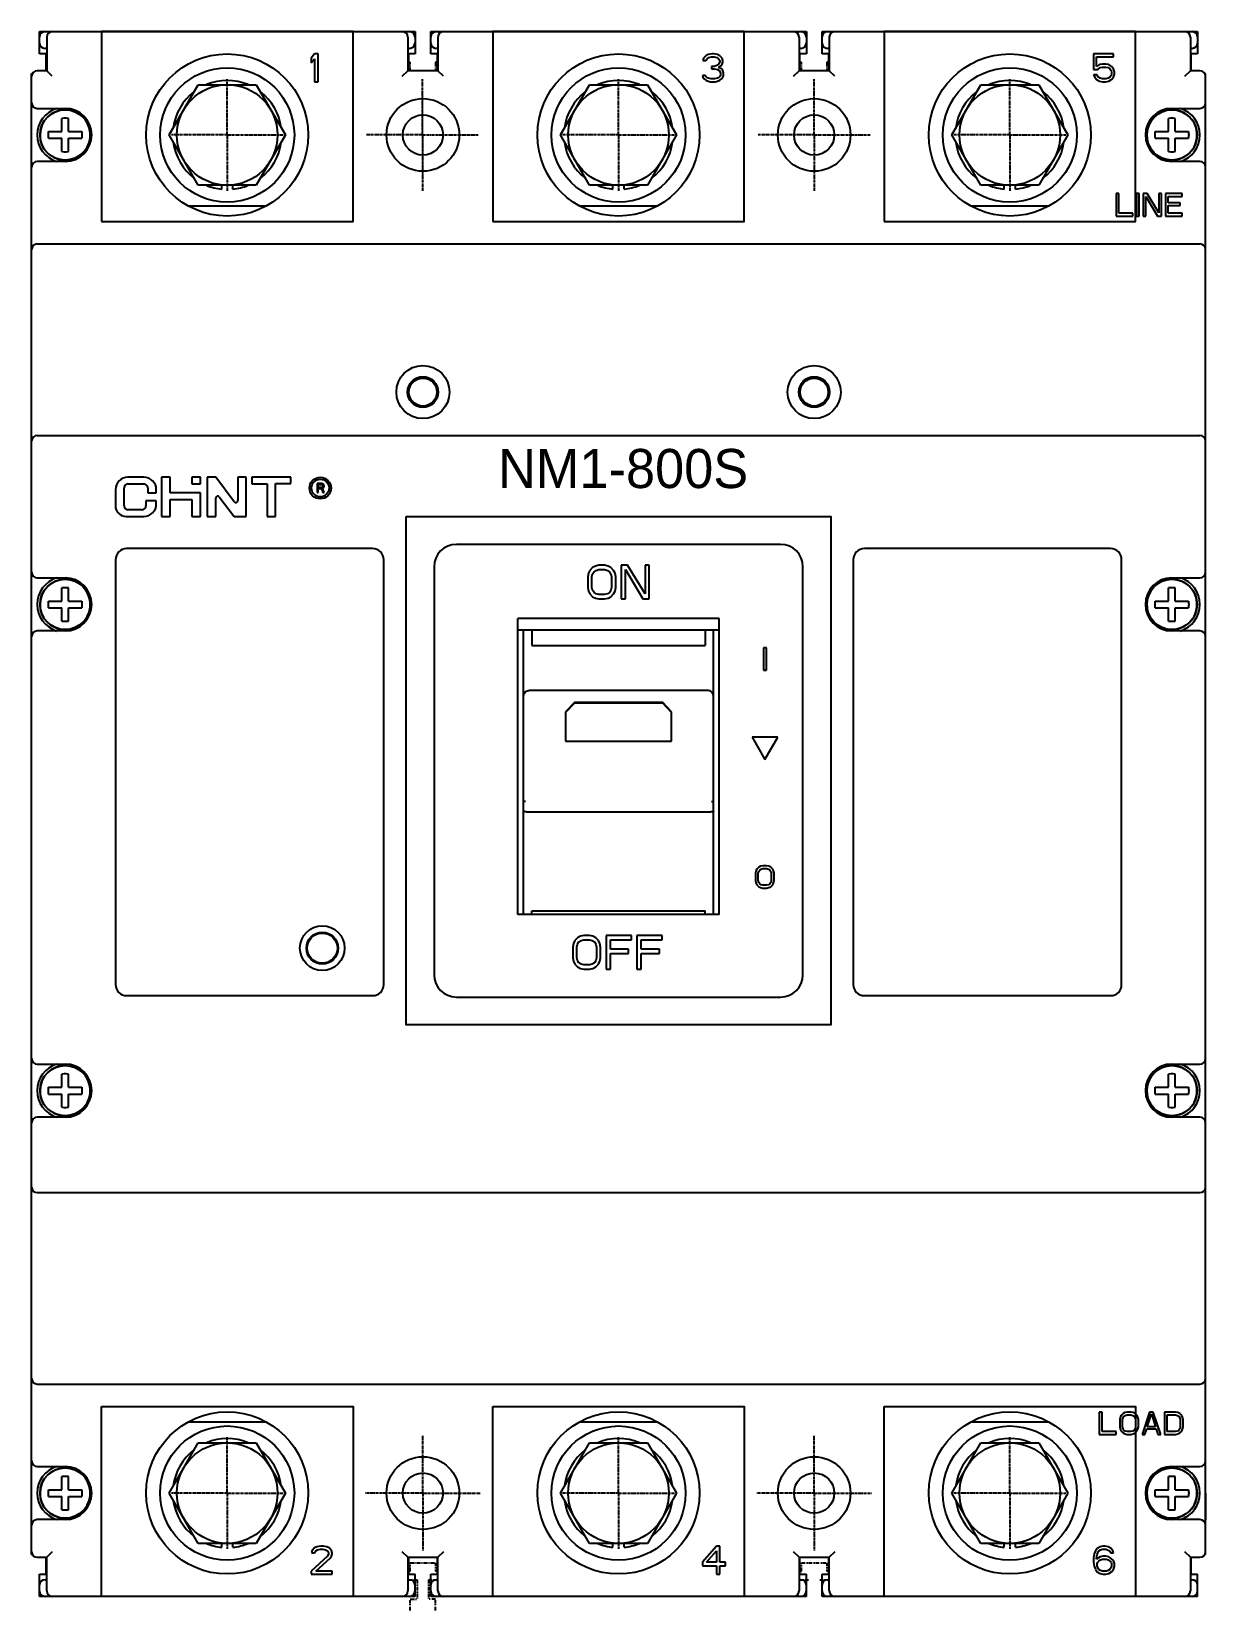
# Model space of a CAD drawing. Header units: inches. Extents: x 1424 to 1634, y 0 to 282.
import ezdxf

# ---------------------------------------------------------------- set-up
doc = ezdxf.new("R2010")
doc.units = ezdxf.units.IN
for name, pattern in [('ACAD_ISO12W100', [21, 12, -3, 0, -3, 0, -3]), ('CENTERX2', [4, 2.5, -0.5, 0.5, -0.5]), ('HIDDEN', [0.2, 0.1, -0.1])]:
    doc.linetypes.add(name, pattern=pattern)
for name, color, linetype in [('1', 1, 'Continuous'), ('DEFAULT_2', 8, 'HIDDEN'), ('TF', 7, 'Continuous')]:
    doc.layers.add(name, color=color, linetype=linetype)

# ---------------------------------------------------------------- blocks, each defined once
blk = doc.blocks.new('NM1-800S-1')
at = {"color": 1}
for points in [[(29436.9, -131430.22), (29481.9, -131430.22), (29481.9, -131396.22), (29436.9, -131396.22)], [(29436.9, -131642.22), (29481.9, -131642.22), (29481.9, -131676.22), (29436.9, -131676.22)]]:
    blk.add_lwpolyline(points, close=True, dxfattribs=at)
at = {"color": 2}
for points in [[(29506.9, -131430.22), (29551.9, -131430.22), (29551.9, -131396.22), (29506.9, -131396.22)], [(29491.4, -131482.97), (29567.4, -131482.97), (29567.4, -131573.97), (29491.4, -131573.97)], [(29506.9, -131642.22), (29551.9, -131642.22), (29551.9, -131676.22), (29506.9, -131676.22)]]:
    blk.add_lwpolyline(points, close=True, dxfattribs=at)
at = {"color": 5}
for points in [[(29576.9, -131430.22), (29621.9, -131430.22), (29621.9, -131396.22), (29576.9, -131396.22)], [(29576.9, -131642.22), (29621.9, -131642.22), (29621.9, -131676.22), (29576.9, -131676.22)]]:
    blk.add_lwpolyline(points, close=True, dxfattribs=at)
at = {"layer": '1', "color": 7, "lineweight": 20}
for p, q in [((29494.4, -131422.41), (29494.4, -131407.74)), ((29494.31, -131414.72), (29494.49, -131414.72))]:
    blk.add_line(p, q, dxfattribs=at)
at = {"layer": 'DEFAULT_2', "color": 7, "linetype": 'CENTERX2', "ltscale": 0.2}
for p, q in [((29459.4, -131414.72), (29459.4, -131404.72)), ((29494.31, -131414.72), (29494.31, -131404.72)), ((29529.4, -131414.72), (29529.4, -131404.72)), ((29564.4, -131414.72), (29564.4, -131404.72)), ((29599.4, -131414.72), (29599.4, -131404.72)), ((29459.4, -131414.72), (29449.4, -131414.72)), ((29459.4, -131414.72), (29459.4, -131424.72)), ((29459.4, -131414.72), (29469.4, -131414.72)), ((29494.31, -131414.72), (29484.31, -131414.72)), ((29494.31, -131414.72), (29504.31, -131414.72)), ((29494.31, -131414.72), (29494.31, -131424.72)), ((29529.4, -131414.72), (29519.4, -131414.72)), ((29529.4, -131414.72), (29529.4, -131424.72)), ((29529.4, -131414.72), (29539.4, -131414.72)), ((29564.4, -131414.72), (29554.4, -131414.72)), ((29564.4, -131414.72), (29574.4, -131414.72)), ((29564.4, -131414.72), (29564.4, -131424.72)), ((29599.4, -131414.72), (29589.4, -131414.72)), ((29599.4, -131414.72), (29599.4, -131424.72)), ((29599.4, -131414.72), (29609.4, -131414.72)), ((29459.4, -131657.72), (29459.4, -131647.72)), ((29494.4, -131657.72), (29494.4, -131647.47)), ((29529.4, -131657.72), (29529.4, -131647.72)), ((29564.4, -131657.72), (29564.4, -131647.47)), ((29599.4, -131657.72), (29599.4, -131647.72)), ((29459.4, -131657.72), (29449.4, -131657.72)), ((29459.4, -131657.72), (29469.4, -131657.72)), ((29459.4, -131657.72), (29459.4, -131667.72)), ((29494.4, -131657.72), (29484.15, -131657.72)), ((29494.4, -131657.72), (29504.65, -131657.72)), ((29494.4, -131657.72), (29494.4, -131667.97)), ((29529.4, -131657.72), (29519.4, -131657.72)), ((29529.4, -131657.72), (29539.4, -131657.72)), ((29529.4, -131657.72), (29529.4, -131667.72)), ((29564.4, -131657.72), (29554.15, -131657.72)), ((29564.4, -131657.72), (29574.65, -131657.72)), ((29564.4, -131657.72), (29564.4, -131667.97)), ((29599.4, -131657.72), (29589.4, -131657.72)), ((29599.4, -131657.72), (29609.4, -131657.72)), ((29599.4, -131657.72), (29599.4, -131667.72))]:
    blk.add_line(p, q, dxfattribs=at)
at = {"layer": 'TF', "color": 7}
for p, q in [((29425.8, -131400.22), (29425.8, -131396.22)), ((29425.8, -131396.22), (29493, -131396.22)), ((29493, -131396.22), (29493, -131400.22)), ((29495.8, -131400.22), (29495.8, -131396.22)), ((29495.8, -131396.22), (29563, -131396.22)), ((29563, -131396.22), (29563, -131400.22)), ((29565.8, -131400.22), (29565.8, -131396.22)), ((29565.8, -131396.22), (29633, -131396.22)), ((29633, -131396.22), (29633, -131400.22)), ((29427.1, -131399.22), (29426.8, -131399.22)), ((29427.1, -131397.22), (29427.1, -131403.22)), ((29491.7, -131397.22), (29491.7, -131403.22)), ((29492, -131399.22), (29491.7, -131399.22)), ((29497.1, -131399.22), (29496.8, -131399.22)), ((29497.1, -131397.22), (29497.1, -131403.22)), ((29561.7, -131397.22), (29561.7, -131403.22)), ((29562, -131399.22), (29561.7, -131399.22)), ((29567.1, -131399.22), (29566.8, -131399.22)), ((29567.1, -131397.22), (29567.1, -131403.22)), ((29631.7, -131397.22), (29631.7, -131403.22)), ((29632, -131399.22), (29631.7, -131399.22)), ((29427, -131400.22), (29425.8, -131400.22)), ((29427, -131403.22), (29427, -131400.22)), ((29475.02, -131400.22), (29474.4, -131400.97)), ((29474.4, -131400.97), (29474.4, -131401.82)), ((29474.4, -131401.82), (29475.02, -131401.07)), ((29475.65, -131400.22), (29475.02, -131400.22)), ((29475.02, -131401.07), (29475.02, -131405.22)), ((29475.65, -131405.22), (29475.65, -131400.22)), ((29491.8, -131400.22), (29491.8, -131403.22)), ((29493, -131400.22), (29491.8, -131400.22)), ((29497, -131400.22), (29495.8, -131400.22)), ((29497, -131403.22), (29497, -131400.22)), ((29544.6, -131400.97), (29544.5, -131401.39)), ((29544.5, -131401.39), (29545.02, -131401.39)), ((29545.02, -131400.54), (29544.6, -131400.97)), ((29545.44, -131400.33), (29545.02, -131400.54)), ((29545.02, -131401.39), (29545.23, -131401.07)), ((29545.23, -131401.07), (29545.54, -131400.86)), ((29546.17, -131400.22), (29545.44, -131400.33)), ((29545.54, -131400.86), (29546.06, -131400.76)), ((29546.06, -131400.76), (29546.48, -131400.76)), ((29546.37, -131400.22), (29546.17, -131400.22)), ((29547.1, -131400.33), (29546.37, -131400.22)), ((29546.48, -131400.76), (29547, -131400.86)), ((29547, -131400.86), (29547.31, -131401.07)), ((29547.52, -131400.54), (29547.1, -131400.33)), ((29547.31, -131402.03), (29547.1, -131402.24)), ((29547.31, -131401.07), (29547.52, -131401.39)), ((29547.52, -131401.61), (29547.31, -131402.03)), ((29547.94, -131400.97), (29547.52, -131400.54)), ((29547.52, -131401.39), (29547.52, -131401.61)), ((29547.73, -131402.35), (29547.94, -131402.03)), ((29548.04, -131401.39), (29547.94, -131400.97)), ((29547.94, -131402.03), (29548.04, -131401.61)), ((29548.04, -131401.61), (29548.04, -131401.39)), ((29561.8, -131400.22), (29561.8, -131403.22)), ((29563, -131400.22), (29561.8, -131400.22)), ((29567, -131400.22), (29565.8, -131400.22)), ((29567, -131403.22), (29567, -131400.22)), ((29614.4, -131400.22), (29614.4, -131402.99)), ((29617.94, -131400.22), (29614.4, -131400.22)), ((29614.92, -131402.46), (29614.92, -131400.76)), ((29614.92, -131400.76), (29617.94, -131400.76)), ((29615.96, -131402.03), (29615.44, -131402.14)), ((29616.58, -131402.03), (29615.96, -131402.03)), ((29617.1, -131402.14), (29616.58, -131402.03)), ((29617.94, -131400.76), (29617.94, -131400.22)), ((29631.8, -131400.22), (29631.8, -131403.22)), ((29633, -131400.22), (29631.8, -131400.22)), ((29424.4, -131668.72), (29424.4, -131403.72)), ((29424.4, -131403.72), (29424.55, -131403.72)), ((29427.1, -131403.22), (29425.4, -131403.22)), ((29428.1, -131404.22), (29427.1, -131403.22)), ((29490.7, -131404.22), (29491.7, -131403.22)), ((29497.1, -131403.22), (29491.7, -131403.22)), ((29498.1, -131404.22), (29497.1, -131403.22)), ((29544.4, -131404.05), (29544.5, -131404.37)), ((29544.92, -131404.05), (29544.4, -131404.05)), ((29544.5, -131404.37), (29544.71, -131404.69)), ((29544.71, -131404.69), (29545.02, -131404.9)), ((29545.02, -131404.27), (29544.92, -131404.05)), ((29545.23, -131404.48), (29545.02, -131404.27)), ((29545.44, -131404.58), (29545.23, -131404.48)), ((29545.96, -131404.69), (29545.44, -131404.58)), ((29546.58, -131404.69), (29545.96, -131404.69)), ((29546.06, -131402.46), (29546.06, -131402.88)), ((29546.48, -131402.46), (29546.06, -131402.46)), ((29546.06, -131402.88), (29546.48, -131402.88)), ((29547.1, -131402.24), (29546.48, -131402.46)), ((29546.48, -131402.88), (29547.1, -131402.99)), ((29547.1, -131404.58), (29546.58, -131404.69)), ((29547.1, -131402.99), (29547.42, -131403.2)), ((29547.31, -131404.48), (29547.1, -131404.58)), ((29547.31, -131402.67), (29547.73, -131402.35)), ((29547.83, -131402.88), (29547.31, -131402.67)), ((29547.52, -131404.27), (29547.31, -131404.48)), ((29547.42, -131403.2), (29547.62, -131403.63)), ((29547.62, -131404.05), (29547.52, -131404.27)), ((29547.52, -131404.9), (29547.83, -131404.69)), ((29547.62, -131403.63), (29547.62, -131404.05)), ((29548.04, -131403.2), (29547.83, -131402.88)), ((29547.83, -131404.69), (29548.04, -131404.37)), ((29548.15, -131403.63), (29548.04, -131403.2)), ((29548.04, -131404.37), (29548.15, -131404.05)), ((29548.15, -131404.05), (29548.15, -131403.63)), ((29560.7, -131404.22), (29561.7, -131403.22)), ((29567.1, -131403.22), (29561.7, -131403.22)), ((29568.1, -131404.22), (29567.1, -131403.22)), ((29614.4, -131402.99), (29615.12, -131402.99)), ((29615.02, -131403.95), (29614.4, -131403.95)), ((29614.4, -131403.95), (29614.6, -131404.37)), ((29614.6, -131404.37), (29614.92, -131404.8)), ((29615.44, -131402.14), (29614.92, -131402.46)), ((29614.92, -131404.8), (29615.44, -131405.12)), ((29615.23, -131404.37), (29615.02, -131403.95)), ((29615.12, -131402.99), (29615.54, -131402.67)), ((29615.54, -131404.58), (29615.23, -131404.37)), ((29615.54, -131402.67), (29615.96, -131402.56)), ((29615.96, -131404.69), (29615.54, -131404.58)), ((29615.96, -131402.56), (29616.58, -131402.56)), ((29616.58, -131404.69), (29615.96, -131404.69)), ((29616.58, -131402.56), (29617, -131402.67)), ((29617, -131404.58), (29616.58, -131404.69)), ((29617, -131402.67), (29617.31, -131402.88)), ((29617.31, -131404.37), (29617, -131404.58)), ((29617.62, -131402.46), (29617.1, -131402.14)), ((29617.1, -131405.12), (29617.62, -131404.8)), ((29617.31, -131402.88), (29617.52, -131403.2)), ((29617.52, -131404.05), (29617.31, -131404.37)), ((29617.52, -131403.2), (29617.62, -131403.52)), ((29617.62, -131403.73), (29617.52, -131404.05)), ((29617.94, -131402.88), (29617.62, -131402.46)), ((29617.62, -131403.52), (29617.62, -131403.73)), ((29617.62, -131404.8), (29617.94, -131404.37)), ((29618.15, -131403.41), (29617.94, -131402.88)), ((29617.94, -131404.37), (29618.15, -131403.84)), ((29618.15, -131403.84), (29618.15, -131403.41)), ((29630.7, -131404.22), (29631.7, -131403.22)), ((29633.4, -131403.22), (29631.7, -131403.22)), ((29634.24, -131403.72), (29634.4, -131403.72)), ((29634.4, -131668.72), (29634.4, -131403.72)), ((29449, -131414.72), (29454.2, -131405.72)), ((29454.2, -131405.72), (29464.59, -131405.72)), ((29464.59, -131405.72), (29469.79, -131414.72)), ((29475.02, -131405.22), (29475.65, -131405.22)), ((29519, -131414.72), (29524.2, -131405.72)), ((29524.2, -131405.72), (29534.59, -131405.72)), ((29534.59, -131405.72), (29539.79, -131414.72)), ((29545.02, -131404.9), (29545.44, -131405.12)), ((29545.44, -131405.12), (29545.85, -131405.22)), ((29545.85, -131405.22), (29546.69, -131405.22)), ((29546.69, -131405.22), (29547.1, -131405.12)), ((29547.1, -131405.12), (29547.52, -131404.9)), ((29589, -131414.72), (29594.2, -131405.72)), ((29594.2, -131405.72), (29604.59, -131405.72)), ((29604.59, -131405.72), (29609.79, -131414.72)), ((29615.44, -131405.12), (29615.96, -131405.22)), ((29615.96, -131405.22), (29616.58, -131405.22)), ((29616.58, -131405.22), (29617.1, -131405.12)), ((29425.4, -131409.97), (29430.4, -131409.97)), ((29628.4, -131409.97), (29633.4, -131409.97)), ((29429.8, -131414.12), (29429.8, -131411.75)), ((29431, -131414.12), (29431, -131411.75)), ((29627.8, -131414.12), (29627.8, -131411.75)), ((29629, -131414.12), (29629, -131411.75)), ((29427.42, -131414.12), (29429.8, -131414.12)), ((29427.42, -131415.32), (29429.8, -131415.32)), ((29429.8, -131417.7), (29429.8, -131415.32)), ((29431, -131414.12), (29433.37, -131414.12)), ((29431, -131417.7), (29431, -131415.32)), ((29431, -131415.32), (29433.37, -131415.32)), ((29454.2, -131423.72), (29449, -131414.72)), ((29469.79, -131414.72), (29464.59, -131423.72)), ((29524.2, -131423.72), (29519, -131414.72)), ((29539.79, -131414.72), (29534.59, -131423.72)), ((29594.2, -131423.72), (29589, -131414.72)), ((29609.79, -131414.72), (29604.59, -131423.72)), ((29625.42, -131414.12), (29627.8, -131414.12)), ((29625.42, -131415.32), (29627.8, -131415.32)), ((29627.8, -131417.7), (29627.8, -131415.32)), ((29629, -131414.12), (29631.37, -131414.12)), ((29629, -131417.7), (29629, -131415.32)), ((29629, -131415.32), (29631.37, -131415.32)), ((29430.4, -131419.47), (29425.4, -131419.47)), ((29633.4, -131419.47), (29628.4, -131419.47)), ((29464.59, -131423.72), (29454.2, -131423.72)), ((29458.4, -131424.42), (29458.4, -131423.72)), ((29460.4, -131424.42), (29460.4, -131423.72)), ((29534.59, -131423.72), (29524.2, -131423.72)), ((29528.4, -131424.42), (29528.4, -131423.72)), ((29530.4, -131424.42), (29530.4, -131423.72)), ((29604.59, -131423.72), (29594.2, -131423.72)), ((29598.4, -131424.42), (29598.4, -131423.72)), ((29600.4, -131424.42), (29600.4, -131423.72)), ((29466.22, -131427.47), (29452.57, -131427.47)), ((29536.22, -131427.47), (29522.57, -131427.47)), ((29606.22, -131427.47), (29592.57, -131427.47)), ((29618.4, -131425.22), (29618.4, -131429.22)), ((29618.9, -131425.22), (29618.4, -131425.22)), ((29618.9, -131428.71), (29618.9, -131425.22)), ((29622.06, -131425.22), (29622.06, -131429.22)), ((29622.56, -131425.22), (29622.06, -131425.22)), ((29622.56, -131429.22), (29622.56, -131425.22)), ((29623.23, -131425.22), (29623.23, -131429.22)), ((29623.98, -131425.22), (29623.23, -131425.22)), ((29623.73, -131429.22), (29623.73, -131425.73)), ((29623.73, -131425.73), (29625.81, -131429.22)), ((29626.06, -131428.63), (29623.98, -131425.22)), ((29626.06, -131425.22), (29626.06, -131428.63)), ((29626.56, -131425.22), (29626.06, -131425.22)), ((29626.56, -131429.22), (29626.56, -131425.22)), ((29627.23, -131425.22), (29627.23, -131429.22)), ((29630.23, -131425.22), (29627.23, -131425.22)), ((29627.73, -131426.84), (29627.73, -131425.73)), ((29627.73, -131425.73), (29630.23, -131425.73)), ((29629.9, -131426.84), (29627.73, -131426.84)), ((29627.73, -131428.71), (29627.73, -131427.35)), ((29627.73, -131427.35), (29629.9, -131427.35)), ((29629.9, -131427.35), (29629.9, -131426.84)), ((29630.23, -131425.73), (29630.23, -131425.22)), ((29618.4, -131429.22), (29621.4, -131429.22)), ((29621.4, -131428.71), (29618.9, -131428.71)), ((29621.4, -131429.22), (29621.4, -131428.71)), ((29622.06, -131429.22), (29622.56, -131429.22)), ((29623.23, -131429.22), (29623.73, -131429.22)), ((29625.81, -131429.22), (29626.56, -131429.22)), ((29627.23, -131429.22), (29630.23, -131429.22)), ((29630.23, -131428.71), (29627.73, -131428.71)), ((29630.23, -131429.22), (29630.23, -131428.71)), ((29425.4, -131434.22), (29633.4, -131434.22)), ((29425.4, -131468.47), (29633.4, -131468.47)), ((29439.4, -131478.21), (29439.4, -131481.05)), ((29440.94, -131481.08), (29440.94, -131477.86)), ((29444.47, -131475.97), (29441.64, -131475.97)), ((29441.64, -131477.16), (29444.47, -131477.16)), ((29445.17, -131477.86), (29445.17, -131478.77)), ((29446.71, -131478.77), (29446.71, -131478.21)), ((29447.62, -131475.97), (29447.62, -131482.97)), ((29449.16, -131475.97), (29447.62, -131475.97)), ((29449.16, -131478.77), (29449.16, -131475.97)), ((29453.08, -131475.97), (29453.08, -131477.16)), ((29454.62, -131475.97), (29453.08, -131475.97)), ((29453.08, -131477.16), (29454.62, -131477.16)), ((29454.62, -131477.16), (29454.62, -131475.97)), ((29455.81, -131475.97), (29455.81, -131482.97)), ((29457.35, -131475.97), (29455.81, -131475.97)), ((29460.64, -131480.34), (29457.35, -131475.97)), ((29461.27, -131475.97), (29461.27, -131480.13)), ((29462.81, -131475.97), (29461.27, -131475.97)), ((29462.81, -131482.97), (29462.81, -131475.97)), ((29463.79, -131475.97), (29463.79, -131477.16)), ((29470.79, -131475.97), (29463.79, -131475.97)), ((29463.79, -131477.16), (29466.52, -131477.16)), ((29466.52, -131477.16), (29466.52, -131482.97)), ((29468.06, -131482.97), (29468.06, -131477.09)), ((29468.06, -131477.09), (29470.79, -131477.09)), ((29470.79, -131477.09), (29470.79, -131475.97)), ((29475.48, -131477.09), (29475.48, -131478.7)), ((29476.29, -131477.09), (29475.48, -131477.09)), ((29475.68, -131477.78), (29475.68, -131477.26)), ((29475.68, -131477.26), (29476.32, -131477.26)), ((29476.32, -131477.78), (29475.68, -131477.78)), ((29475.68, -131478.7), (29475.68, -131477.98)), ((29475.68, -131477.98), (29476.25, -131477.98)), ((29476.25, -131477.98), (29476.52, -131478.7)), ((29476.45, -131477.13), (29476.29, -131477.09)), ((29476.32, -131477.26), (29476.42, -131477.3)), ((29476.42, -131477.74), (29476.32, -131477.78)), ((29476.42, -131477.3), (29476.49, -131477.37)), ((29476.49, -131477.68), (29476.42, -131477.74)), ((29476.59, -131477.23), (29476.45, -131477.13)), ((29476.45, -131477.92), (29476.59, -131477.85)), ((29476.76, -131478.7), (29476.45, -131477.92)), ((29476.49, -131477.37), (29476.52, -131477.47)), ((29476.52, -131477.57), (29476.49, -131477.68)), ((29476.52, -131477.47), (29476.52, -131477.57)), ((29476.69, -131477.37), (29476.59, -131477.23)), ((29476.59, -131477.85), (29476.69, -131477.71)), ((29476.72, -131477.47), (29476.69, -131477.37)), ((29476.69, -131477.71), (29476.72, -131477.61)), ((29476.72, -131477.61), (29476.72, -131477.47)), ((29444.86, -131480.17), (29444.86, -131481.08)), ((29446.71, -131480.17), (29444.86, -131480.17)), ((29445.17, -131478.77), (29446.71, -131478.77)), ((29446.71, -131480.73), (29446.71, -131480.17)), ((29454.62, -131478.77), (29449.16, -131478.77)), ((29449.16, -131482.97), (29449.16, -131479.96)), ((29449.16, -131479.96), (29453.08, -131479.96)), ((29453.08, -131479.96), (29453.08, -131482.97)), ((29454.62, -131482.97), (29454.62, -131478.77)), ((29457.35, -131482.97), (29457.35, -131479.7)), ((29457.98, -131479.49), (29460.61, -131482.97)), ((29475.48, -131478.7), (29475.68, -131478.7)), ((29476.52, -131478.7), (29476.76, -131478.7)), ((29441.32, -131482.97), (29444.47, -131482.97)), ((29444.16, -131481.78), (29441.64, -131481.78)), ((29447.62, -131482.97), (29449.16, -131482.97)), ((29453.08, -131482.97), (29454.62, -131482.97)), ((29455.81, -131482.97), (29457.35, -131482.97)), ((29460.61, -131482.97), (29462.81, -131482.97)), ((29466.52, -131482.97), (29468.06, -131482.97)), ((29485.4, -131488.72), (29441.4, -131488.72)), ((29558.4, -131487.97), (29500.4, -131487.97)), ((29617.4, -131488.72), (29573.4, -131488.72)), ((29439.4, -131490.72), (29439.4, -131566.72)), ((29487.4, -131566.72), (29487.4, -131490.72)), ((29496.4, -131491.97), (29496.4, -131564.97)), ((29524.77, -131492.11), (29524.27, -131492.62)), ((29525.27, -131491.85), (29524.77, -131492.11)), ((29525.9, -131491.72), (29525.27, -131491.85)), ((29526.9, -131491.72), (29525.9, -131491.72)), ((29527.52, -131491.85), (29526.9, -131491.72)), ((29528.02, -131492.11), (29527.52, -131491.85)), ((29528.52, -131492.62), (29528.02, -131492.11)), ((29529.9, -131491.72), (29529.9, -131497.72)), ((29531.02, -131491.72), (29529.9, -131491.72)), ((29534.15, -131496.83), (29531.02, -131491.72)), ((29534.15, -131491.72), (29534.15, -131496.83)), ((29534.9, -131491.72), (29534.15, -131491.72)), ((29534.9, -131497.72), (29534.9, -131491.72)), ((29562.4, -131564.97), (29562.4, -131491.97)), ((29571.4, -131490.72), (29571.4, -131566.72)), ((29619.4, -131566.72), (29619.4, -131490.72)), ((29425.4, -131493.97), (29430.4, -131493.97)), ((29524.02, -131493.13), (29523.9, -131493.77)), ((29523.9, -131493.77), (29523.9, -131495.68)), ((29524.27, -131492.62), (29524.02, -131493.13)), ((29524.65, -131493.77), (29524.77, -131493.26)), ((29524.65, -131495.68), (29524.65, -131493.77)), ((29524.77, -131493.26), (29525.02, -131492.87)), ((29525.02, -131492.87), (29525.4, -131492.62)), ((29525.4, -131492.62), (29525.9, -131492.49)), ((29525.9, -131492.49), (29526.9, -131492.49)), ((29526.9, -131492.49), (29527.4, -131492.62)), ((29527.4, -131492.62), (29527.77, -131492.87)), ((29527.77, -131492.87), (29528.02, -131493.26)), ((29528.02, -131493.26), (29528.15, -131493.77)), ((29528.15, -131493.77), (29528.15, -131495.68)), ((29528.77, -131493.13), (29528.52, -131492.62)), ((29528.9, -131493.77), (29528.77, -131493.13)), ((29528.9, -131495.68), (29528.9, -131493.77)), ((29530.65, -131497.72), (29530.65, -131492.49)), ((29530.65, -131492.49), (29533.77, -131497.72)), ((29628.4, -131493.97), (29633.4, -131493.97)), ((29429.8, -131498.12), (29429.8, -131495.75)), ((29431, -131498.12), (29431, -131495.75)), ((29523.9, -131495.68), (29524.02, -131496.32)), ((29524.02, -131496.32), (29524.27, -131496.83)), ((29524.27, -131496.83), (29524.77, -131497.34)), ((29524.77, -131496.19), (29524.65, -131495.68)), ((29525.02, -131496.57), (29524.77, -131496.19)), ((29524.77, -131497.34), (29525.27, -131497.6)), ((29525.4, -131496.83), (29525.02, -131496.57)), ((29525.27, -131497.6), (29525.9, -131497.72)), ((29525.9, -131496.96), (29525.4, -131496.83)), ((29526.9, -131496.96), (29525.9, -131496.96)), ((29525.9, -131497.72), (29526.9, -131497.72)), ((29527.4, -131496.83), (29526.9, -131496.96)), ((29526.9, -131497.72), (29527.52, -131497.6)), ((29527.77, -131496.57), (29527.4, -131496.83)), ((29527.52, -131497.6), (29528.02, -131497.34)), ((29528.02, -131496.19), (29527.77, -131496.57)), ((29528.15, -131495.68), (29528.02, -131496.19)), ((29528.02, -131497.34), (29528.52, -131496.83)), ((29528.52, -131496.83), (29528.77, -131496.32)), ((29528.77, -131496.32), (29528.9, -131495.68)), ((29529.9, -131497.72), (29530.65, -131497.72)), ((29533.77, -131497.72), (29534.9, -131497.72)), ((29627.8, -131498.12), (29627.8, -131495.75)), ((29629, -131498.12), (29629, -131495.75)), ((29427.42, -131498.12), (29429.8, -131498.12)), ((29427.42, -131499.32), (29429.8, -131499.32)), ((29429.8, -131501.7), (29429.8, -131499.32)), ((29431, -131498.12), (29433.37, -131498.12)), ((29431, -131501.7), (29431, -131499.32)), ((29431, -131499.32), (29433.37, -131499.32)), ((29625.42, -131498.12), (29627.8, -131498.12)), ((29625.42, -131499.32), (29627.8, -131499.32)), ((29627.8, -131501.7), (29627.8, -131499.32)), ((29629, -131498.12), (29631.37, -131498.12)), ((29629, -131499.32), (29631.37, -131499.32)), ((29629, -131501.7), (29629, -131499.32)), ((29430.4, -131503.47), (29425.4, -131503.47)), ((29511.4, -131554.22), (29511.4, -131501.22)), ((29547.4, -131501.22), (29511.4, -131501.22)), ((29511.4, -131503.25), (29547.4, -131503.25)), ((29512.4, -131554.22), (29512.4, -131503.25)), ((29513.9, -131503.25), (29513.9, -131506.08)), ((29544.9, -131503.25), (29544.9, -131506.08)), ((29546.4, -131554.22), (29546.4, -131503.25)), ((29547.4, -131554.22), (29547.4, -131501.22)), ((29633.4, -131503.47), (29628.4, -131503.47)), ((29513.9, -131506.08), (29544.9, -131506.08)), ((29555.35, -131506.47), (29555.35, -131510.47)), ((29555.85, -131506.47), (29555.35, -131506.47)), ((29555.85, -131510.47), (29555.85, -131506.47)), ((29555.35, -131510.47), (29555.85, -131510.47)), ((29545.4, -131514.12), (29513.4, -131514.12)), ((29521.5, -131516.24), (29519.9, -131517.93)), ((29521.5, -131516.38), (29519.9, -131518.07)), ((29521.5, -131516.24), (29521.5, -131516.38)), ((29537.3, -131516.24), (29521.5, -131516.24)), ((29537.3, -131516.38), (29521.5, -131516.38)), ((29537.3, -131516.24), (29537.3, -131516.38)), ((29538.9, -131517.93), (29537.3, -131516.24)), ((29538.9, -131518.07), (29537.3, -131516.38)), ((29519.9, -131517.93), (29519.9, -131523.17)), ((29538.9, -131523.17), (29538.9, -131517.93)), ((29519.9, -131523.17), (29538.9, -131523.17)), ((29557.9, -131522.47), (29553.29, -131522.47)), ((29553.29, -131522.47), (29555.6, -131526.47)), ((29555.6, -131526.47), (29557.9, -131522.47)), ((29512.9, -131535.81), (29545.9, -131535.81)), ((29554.15, -131546.07), (29553.98, -131546.41)), ((29554.48, -131545.73), (29554.15, -131546.07)), ((29554.81, -131545.56), (29554.48, -131545.73)), ((29554.65, -131546.24), (29554.9, -131546.07)), ((29555.23, -131545.47), (29554.81, -131545.56)), ((29554.9, -131546.07), (29555.23, -131545.98)), ((29555.9, -131545.47), (29555.23, -131545.47)), ((29555.23, -131545.98), (29555.9, -131545.98)), ((29556.31, -131545.56), (29555.9, -131545.47)), ((29555.9, -131545.98), (29556.23, -131546.07)), ((29556.23, -131546.07), (29556.48, -131546.24)), ((29556.65, -131545.73), (29556.31, -131545.56)), ((29556.98, -131546.07), (29556.65, -131545.73)), ((29557.15, -131546.41), (29556.98, -131546.07)), ((29553.98, -131546.41), (29553.9, -131546.83)), ((29553.9, -131546.83), (29553.9, -131548.11)), ((29553.9, -131548.11), (29553.98, -131548.54)), ((29553.98, -131548.54), (29554.15, -131548.88)), ((29554.15, -131548.88), (29554.48, -131549.22)), ((29554.4, -131546.83), (29554.48, -131546.49)), ((29554.4, -131548.11), (29554.4, -131546.83)), ((29554.48, -131548.45), (29554.4, -131548.11)), ((29554.48, -131546.49), (29554.65, -131546.24)), ((29554.65, -131548.71), (29554.48, -131548.45)), ((29554.9, -131548.88), (29554.65, -131548.71)), ((29555.23, -131548.96), (29554.9, -131548.88)), ((29556.23, -131548.88), (29555.9, -131548.96)), ((29556.48, -131548.71), (29556.23, -131548.88)), ((29556.48, -131546.24), (29556.65, -131546.49)), ((29556.65, -131548.45), (29556.48, -131548.71)), ((29556.65, -131546.49), (29556.73, -131546.83)), ((29556.73, -131548.11), (29556.65, -131548.45)), ((29556.65, -131549.22), (29556.98, -131548.88)), ((29556.73, -131546.83), (29556.73, -131548.11)), ((29556.98, -131548.88), (29557.15, -131548.54)), ((29557.23, -131546.83), (29557.15, -131546.41)), ((29557.15, -131548.54), (29557.23, -131548.11)), ((29557.23, -131548.11), (29557.23, -131546.83)), ((29554.48, -131549.22), (29554.81, -131549.39)), ((29554.81, -131549.39), (29555.23, -131549.47)), ((29555.9, -131548.96), (29555.23, -131548.96)), ((29555.23, -131549.47), (29555.9, -131549.47)), ((29555.9, -131549.47), (29556.31, -131549.39)), ((29556.31, -131549.39), (29556.65, -131549.22)), ((29547.4, -131554.22), (29511.4, -131554.22)), ((29513.9, -131554.22), (29513.9, -131553.55)), ((29513.9, -131553.55), (29544.9, -131553.55)), ((29544.9, -131554.22), (29544.9, -131553.55)), ((29521.32, -131559.38), (29521.2, -131560.02)), ((29521.2, -131560.02), (29521.2, -131561.93)), ((29521.57, -131558.87), (29521.32, -131559.38)), ((29522.07, -131558.36), (29521.57, -131558.87)), ((29521.95, -131560.02), (29522.07, -131559.51)), ((29521.95, -131561.93), (29521.95, -131560.02)), ((29522.57, -131558.1), (29522.07, -131558.36)), ((29522.07, -131559.51), (29522.32, -131559.12)), ((29522.32, -131559.12), (29522.7, -131558.87)), ((29523.2, -131557.97), (29522.57, -131558.1)), ((29522.7, -131558.87), (29523.2, -131558.74)), ((29524.2, -131557.97), (29523.2, -131557.97)), ((29523.2, -131558.74), (29524.2, -131558.74)), ((29524.82, -131558.1), (29524.2, -131557.97)), ((29524.2, -131558.74), (29524.7, -131558.87)), ((29524.7, -131558.87), (29525.07, -131559.12)), ((29525.32, -131558.36), (29524.82, -131558.1)), ((29525.07, -131559.12), (29525.32, -131559.51)), ((29525.82, -131558.87), (29525.32, -131558.36)), ((29525.32, -131559.51), (29525.45, -131560.02)), ((29525.45, -131560.02), (29525.45, -131561.93)), ((29526.07, -131559.38), (29525.82, -131558.87)), ((29526.2, -131560.02), (29526.07, -131559.38)), ((29526.2, -131561.93), (29526.2, -131560.02)), ((29531.7, -131557.97), (29527.2, -131557.97)), ((29527.2, -131557.97), (29527.2, -131563.97)), ((29527.95, -131558.74), (29531.7, -131558.74)), ((29527.95, -131560.4), (29527.95, -131558.74)), ((29531.7, -131558.74), (29531.7, -131557.97)), ((29537.2, -131557.97), (29532.7, -131557.97)), ((29532.7, -131557.97), (29532.7, -131563.97)), ((29533.45, -131558.74), (29537.2, -131558.74)), ((29533.45, -131560.4), (29533.45, -131558.74)), ((29537.2, -131558.74), (29537.2, -131557.97)), ((29521.2, -131561.93), (29521.32, -131562.57)), ((29521.32, -131562.57), (29521.57, -131563.08)), ((29522.07, -131562.44), (29521.95, -131561.93)), ((29522.32, -131562.82), (29522.07, -131562.44)), ((29522.7, -131563.08), (29522.32, -131562.82)), ((29525.07, -131562.82), (29524.7, -131563.08)), ((29525.32, -131562.44), (29525.07, -131562.82)), ((29525.45, -131561.93), (29525.32, -131562.44)), ((29525.82, -131563.08), (29526.07, -131562.57)), ((29526.07, -131562.57), (29526.2, -131561.93)), ((29531.2, -131560.4), (29527.95, -131560.4)), ((29527.95, -131561.16), (29531.2, -131561.16)), ((29527.95, -131563.97), (29527.95, -131561.16)), ((29531.2, -131561.16), (29531.2, -131560.4)), ((29536.7, -131560.4), (29533.45, -131560.4)), ((29533.45, -131561.16), (29536.7, -131561.16)), ((29533.45, -131563.97), (29533.45, -131561.16)), ((29536.7, -131561.16), (29536.7, -131560.4)), ((29521.57, -131563.08), (29522.07, -131563.59)), ((29522.07, -131563.59), (29522.57, -131563.85)), ((29522.57, -131563.85), (29523.2, -131563.97)), ((29523.2, -131563.21), (29522.7, -131563.08)), ((29524.2, -131563.21), (29523.2, -131563.21)), ((29523.2, -131563.97), (29524.2, -131563.97)), ((29524.7, -131563.08), (29524.2, -131563.21)), ((29524.2, -131563.97), (29524.82, -131563.85)), ((29524.82, -131563.85), (29525.32, -131563.59)), ((29525.32, -131563.59), (29525.82, -131563.08)), ((29527.2, -131563.97), (29527.95, -131563.97)), ((29532.7, -131563.97), (29533.45, -131563.97)), ((29441.4, -131568.72), (29485.4, -131568.72)), ((29573.4, -131568.72), (29617.4, -131568.72)), ((29500.4, -131568.97), (29558.4, -131568.97)), ((29425.4, -131580.97), (29430.4, -131580.97)), ((29429.8, -131585.12), (29429.8, -131582.75)), ((29431, -131585.12), (29431, -131582.75)), ((29627.8, -131585.12), (29627.8, -131582.75)), ((29628.4, -131580.97), (29633.4, -131580.97)), ((29629, -131585.12), (29629, -131582.75)), ((29427.42, -131585.12), (29429.8, -131585.12)), ((29431, -131585.12), (29433.37, -131585.12)), ((29625.42, -131585.12), (29627.8, -131585.12)), ((29629, -131585.12), (29631.37, -131585.12)), ((29427.42, -131586.32), (29429.8, -131586.32)), ((29429.8, -131588.7), (29429.8, -131586.32)), ((29431, -131588.7), (29431, -131586.32)), ((29431, -131586.32), (29433.37, -131586.32)), ((29625.42, -131586.32), (29627.8, -131586.32)), ((29627.8, -131588.7), (29627.8, -131586.32)), ((29629, -131586.32), (29631.37, -131586.32)), ((29629, -131588.7), (29629, -131586.32)), ((29430.4, -131590.47), (29425.4, -131590.47)), ((29633.4, -131590.47), (29628.4, -131590.47)), ((29425.4, -131603.97), (29633.4, -131603.97)), ((29425.4, -131638.22), (29633.4, -131638.22)), ((29452.52, -131644.97), (29466.27, -131644.97)), ((29522.52, -131644.97), (29536.27, -131644.97)), ((29592.52, -131644.97), (29606.27, -131644.97)), ((29615.9, -131643.22), (29615.4, -131643.22)), ((29615.4, -131643.22), (29615.4, -131647.22)), ((29615.9, -131646.71), (29615.9, -131643.22)), ((29619.15, -131644.16), (29619.06, -131644.58)), ((29619.06, -131644.58), (29619.06, -131645.86)), ((29619.31, -131643.82), (29619.15, -131644.16)), ((29619.65, -131643.48), (29619.31, -131643.82)), ((29619.56, -131644.58), (29619.65, -131644.24)), ((29619.56, -131645.86), (29619.56, -131644.58)), ((29619.98, -131643.31), (29619.65, -131643.48)), ((29619.65, -131644.24), (29619.81, -131643.99)), ((29619.81, -131643.99), (29620.06, -131643.82)), ((29620.4, -131643.22), (29619.98, -131643.31)), ((29620.06, -131643.82), (29620.4, -131643.73)), ((29621.06, -131643.22), (29620.4, -131643.22)), ((29620.4, -131643.73), (29621.06, -131643.73)), ((29621.48, -131643.31), (29621.06, -131643.22)), ((29621.06, -131643.73), (29621.4, -131643.82)), ((29621.4, -131643.82), (29621.65, -131643.99)), ((29621.81, -131643.48), (29621.48, -131643.31)), ((29621.65, -131643.99), (29621.81, -131644.24)), ((29622.15, -131643.82), (29621.81, -131643.48)), ((29621.81, -131644.24), (29621.9, -131644.58)), ((29621.9, -131644.58), (29621.9, -131645.86)), ((29622.31, -131644.16), (29622.15, -131643.82)), ((29622.4, -131644.58), (29622.31, -131644.16)), ((29622.4, -131645.86), (29622.4, -131644.58)), ((29624.4, -131643.22), (29623.06, -131647.22)), ((29623.98, -131645.86), (29624.73, -131643.56)), ((29625.06, -131643.22), (29624.4, -131643.22)), ((29624.73, -131643.56), (29625.48, -131645.86)), ((29626.4, -131647.22), (29625.06, -131643.22)), ((29629.06, -131643.22), (29627.06, -131643.22)), ((29627.06, -131643.22), (29627.06, -131647.22)), ((29627.56, -131643.73), (29629.06, -131643.73)), ((29627.56, -131646.71), (29627.56, -131643.73)), ((29629.48, -131643.31), (29629.06, -131643.22)), ((29629.06, -131643.73), (29629.4, -131643.82)), ((29629.4, -131643.82), (29629.65, -131643.99)), ((29629.81, -131643.48), (29629.48, -131643.31)), ((29629.65, -131643.99), (29629.81, -131644.24)), ((29630.15, -131643.82), (29629.81, -131643.48)), ((29629.81, -131644.24), (29629.9, -131644.58)), ((29629.9, -131644.58), (29629.9, -131645.86)), ((29630.31, -131644.16), (29630.15, -131643.82)), ((29630.4, -131644.58), (29630.31, -131644.16)), ((29630.4, -131645.86), (29630.4, -131644.58)), ((29615.4, -131647.22), (29618.4, -131647.22)), ((29618.4, -131646.71), (29615.9, -131646.71)), ((29618.4, -131647.22), (29618.4, -131646.71)), ((29619.06, -131645.86), (29619.15, -131646.29)), ((29619.15, -131646.29), (29619.31, -131646.63)), ((29619.31, -131646.63), (29619.65, -131646.97)), ((29619.65, -131646.2), (29619.56, -131645.86)), ((29619.81, -131646.46), (29619.65, -131646.2)), ((29619.65, -131646.97), (29619.98, -131647.14)), ((29620.06, -131646.63), (29619.81, -131646.46)), ((29619.98, -131647.14), (29620.4, -131647.22)), ((29620.4, -131646.71), (29620.06, -131646.63)), ((29621.06, -131646.71), (29620.4, -131646.71)), ((29620.4, -131647.22), (29621.06, -131647.22)), ((29621.4, -131646.63), (29621.06, -131646.71)), ((29621.06, -131647.22), (29621.48, -131647.14)), ((29621.65, -131646.46), (29621.4, -131646.63)), ((29621.48, -131647.14), (29621.81, -131646.97)), ((29621.81, -131646.2), (29621.65, -131646.46)), ((29621.9, -131645.86), (29621.81, -131646.2)), ((29621.81, -131646.97), (29622.15, -131646.63)), ((29622.15, -131646.63), (29622.31, -131646.29)), ((29622.31, -131646.29), (29622.4, -131645.86)), ((29623.06, -131647.22), (29623.56, -131647.22)), ((29623.56, -131647.22), (29623.9, -131646.2)), ((29623.9, -131646.2), (29625.56, -131646.2)), ((29625.48, -131645.86), (29623.98, -131645.86)), ((29625.56, -131646.2), (29625.9, -131647.22)), ((29625.9, -131647.22), (29626.4, -131647.22)), ((29627.06, -131647.22), (29629.06, -131647.22)), ((29629.06, -131646.71), (29627.56, -131646.71)), ((29629.4, -131646.63), (29629.06, -131646.71)), ((29629.06, -131647.22), (29629.48, -131647.14)), ((29629.65, -131646.46), (29629.4, -131646.63)), ((29629.48, -131647.14), (29629.81, -131646.97)), ((29629.81, -131646.2), (29629.65, -131646.46)), ((29629.9, -131645.86), (29629.81, -131646.2)), ((29629.81, -131646.97), (29630.15, -131646.63)), ((29630.15, -131646.63), (29630.31, -131646.29)), ((29630.31, -131646.29), (29630.4, -131645.86)), ((29449, -131657.72), (29454.2, -131648.72)), ((29454.2, -131648.72), (29464.59, -131648.72)), ((29464.59, -131648.72), (29469.79, -131657.72)), ((29519, -131657.72), (29524.2, -131648.72)), ((29524.2, -131648.72), (29534.59, -131648.72)), ((29534.59, -131648.72), (29539.79, -131657.72)), ((29589, -131657.72), (29594.2, -131648.72)), ((29594.2, -131648.72), (29604.59, -131648.72)), ((29604.59, -131648.72), (29609.79, -131657.72)), ((29425.4, -131652.97), (29430.4, -131652.97)), ((29628.4, -131652.97), (29633.4, -131652.97)), ((29634.4, -131657.72), (29634.4, -131652.91)), ((29429.8, -131657.12), (29429.8, -131654.75)), ((29431, -131657.12), (29431, -131654.75)), ((29627.8, -131657.12), (29627.8, -131654.75)), ((29629, -131657.12), (29629, -131654.75)), ((29427.42, -131657.12), (29429.8, -131657.12)), ((29427.42, -131658.32), (29429.8, -131658.32)), ((29429.8, -131660.7), (29429.8, -131658.32)), ((29431, -131657.12), (29433.37, -131657.12)), ((29431, -131658.32), (29433.37, -131658.32)), ((29431, -131660.7), (29431, -131658.32)), ((29454.2, -131666.72), (29449, -131657.72)), ((29469.79, -131657.72), (29464.59, -131666.72)), ((29524.2, -131666.72), (29519, -131657.72)), ((29539.79, -131657.72), (29534.59, -131666.72)), ((29594.2, -131666.72), (29589, -131657.72)), ((29609.79, -131657.72), (29604.59, -131666.72)), ((29625.42, -131657.12), (29627.8, -131657.12)), ((29625.42, -131658.32), (29627.8, -131658.32)), ((29627.8, -131660.7), (29627.8, -131658.32)), ((29629, -131657.12), (29631.37, -131657.12)), ((29629, -131658.32), (29631.37, -131658.32)), ((29629, -131660.7), (29629, -131658.32)), ((29634.4, -131657.72), (29634.4, -131662.54)), ((29430.4, -131662.47), (29425.4, -131662.47)), ((29633.4, -131662.47), (29628.4, -131662.47)), ((29464.59, -131666.72), (29454.2, -131666.72)), ((29458.4, -131667.42), (29458.4, -131666.72)), ((29460.4, -131667.42), (29460.4, -131666.72)), ((29475.02, -131667.54), (29474.6, -131667.97)), ((29475.44, -131667.33), (29475.02, -131667.54)), ((29476.17, -131667.22), (29475.44, -131667.33)), ((29476.58, -131667.22), (29476.17, -131667.22)), ((29477.21, -131667.33), (29476.58, -131667.22)), ((29477.62, -131667.54), (29477.21, -131667.33)), ((29478.04, -131667.97), (29477.62, -131667.54)), ((29534.59, -131666.72), (29524.2, -131666.72)), ((29528.4, -131667.42), (29528.4, -131666.72)), ((29530.4, -131667.42), (29530.4, -131666.72)), ((29546.9, -131667.22), (29544.4, -131670.1)), ((29547.52, -131667.22), (29546.9, -131667.22)), ((29547.52, -131670.1), (29547.52, -131667.22)), ((29604.59, -131666.72), (29594.2, -131666.72)), ((29598.4, -131667.42), (29598.4, -131666.72)), ((29600.4, -131667.42), (29600.4, -131666.72)), ((29615.54, -131667.33), (29615.02, -131667.65)), ((29616.06, -131667.22), (29615.54, -131667.33)), ((29616.48, -131667.22), (29616.06, -131667.22)), ((29617, -131667.33), (29616.48, -131667.22)), ((29617.52, -131667.65), (29617, -131667.33)), ((29424.4, -131668.72), (29424.55, -131668.72)), ((29425.4, -131669.22), (29427.1, -131669.22)), ((29427, -131672.22), (29427, -131669.22)), ((29428.1, -131668.22), (29427.1, -131669.22)), ((29427.1, -131675.22), (29427.1, -131669.22)), ((29477.31, -131669.03), (29474.4, -131671.69)), ((29474.6, -131667.94), (29474.5, -131668.37)), ((29474.5, -131668.39), (29475.02, -131668.39)), ((29475.02, -131668.39), (29475.23, -131668.07)), ((29475.23, -131668.07), (29475.54, -131667.86)), ((29475.23, -131671.69), (29477.83, -131669.35)), ((29475.54, -131667.86), (29476.06, -131667.76)), ((29476.06, -131667.76), (29476.48, -131667.76)), ((29476.48, -131667.76), (29477, -131667.86)), ((29477, -131667.86), (29477.31, -131668.07)), ((29477.31, -131668.07), (29477.52, -131668.39)), ((29477.52, -131668.61), (29477.31, -131669.03)), ((29477.52, -131668.39), (29477.52, -131668.61)), ((29477.83, -131669.35), (29478.04, -131669.03)), ((29478.15, -131668.39), (29478.04, -131667.97)), ((29478.04, -131669.03), (29478.15, -131668.61)), ((29478.15, -131668.61), (29478.15, -131668.39)), ((29491.7, -131669.22), (29490.7, -131668.22)), ((29491.7, -131669.22), (29497.1, -131669.22)), ((29491.7, -131669.22), (29491.7, -131675.22)), ((29491.8, -131669.22), (29491.8, -131672.22)), ((29497, -131672.22), (29497, -131669.22)), ((29498.1, -131668.22), (29497.1, -131669.22)), ((29497.1, -131675.22), (29497.1, -131669.22)), ((29544.4, -131670.07), (29544.4, -131670.71)), ((29545.12, -131670.1), (29546.9, -131668.07)), ((29546.9, -131670.1), (29545.12, -131670.1)), ((29546.9, -131668.07), (29546.9, -131670.1)), ((29548.56, -131670.1), (29547.52, -131670.1)), ((29548.56, -131670.73), (29548.56, -131670.1)), ((29561.7, -131669.22), (29560.7, -131668.22)), ((29561.7, -131669.22), (29567.1, -131669.22)), ((29561.7, -131669.22), (29561.7, -131675.22)), ((29561.8, -131669.22), (29561.8, -131672.22)), ((29567, -131672.22), (29567, -131669.22)), ((29568.1, -131668.22), (29567.1, -131669.22)), ((29567.1, -131675.22), (29567.1, -131669.22)), ((29614.5, -131668.58), (29614.4, -131669.33)), ((29614.4, -131669.33), (29614.4, -131670.07)), ((29614.4, -131670.07), (29614.5, -131670.82)), ((29614.71, -131668.05), (29614.5, -131668.58)), ((29615.02, -131667.65), (29614.71, -131668.07)), ((29614.92, -131669.35), (29615.02, -131668.71)), ((29615.54, -131669.14), (29614.92, -131669.56)), ((29614.92, -131669.54), (29614.92, -131669.33)), ((29615.02, -131668.71), (29615.12, -131668.39)), ((29615.02, -131670.41), (29615.12, -131670.1)), ((29615.02, -131670.73), (29615.02, -131670.41)), ((29615.12, -131668.39), (29615.33, -131668.07)), ((29615.12, -131670.1), (29615.33, -131669.88)), ((29615.33, -131668.07), (29615.65, -131667.86)), ((29615.33, -131669.88), (29615.65, -131669.67)), ((29616.06, -131669.03), (29615.54, -131669.14)), ((29615.65, -131667.86), (29615.96, -131667.76)), ((29615.65, -131669.67), (29615.96, -131669.56)), ((29615.96, -131667.76), (29616.58, -131667.76)), ((29615.96, -131669.56), (29616.69, -131669.56)), ((29616.58, -131669.03), (29616.06, -131669.03)), ((29616.58, -131667.76), (29616.9, -131667.86)), ((29617.1, -131669.14), (29616.58, -131669.03)), ((29616.69, -131669.56), (29617, -131669.67)), ((29616.9, -131667.86), (29617.21, -131668.07)), ((29617, -131669.67), (29617.31, -131669.88)), ((29617.62, -131669.46), (29617.1, -131669.14)), ((29617.21, -131668.07), (29617.42, -131668.39)), ((29617.31, -131669.88), (29617.52, -131670.1)), ((29617.42, -131668.39), (29617.94, -131668.39)), ((29617.83, -131668.07), (29617.52, -131667.65)), ((29617.52, -131670.1), (29617.62, -131670.41)), ((29617.94, -131669.78), (29617.62, -131669.46)), ((29617.62, -131670.41), (29617.62, -131670.73)), ((29617.94, -131668.39), (29617.83, -131668.07)), ((29618.15, -131670.31), (29617.94, -131669.78)), ((29618.15, -131670.84), (29618.15, -131670.31)), ((29631.7, -131669.22), (29630.7, -131668.22)), ((29631.7, -131669.22), (29633.4, -131669.22)), ((29631.7, -131669.22), (29631.7, -131675.22)), ((29631.8, -131669.22), (29631.8, -131672.22)), ((29634.4, -131668.72), (29634.24, -131668.72)), ((29425.8, -131672.22), (29427, -131672.22)), ((29425.8, -131676.22), (29425.8, -131672.22)), ((29426.8, -131673.22), (29427.1, -131673.22)), ((29474.4, -131671.67), (29474.4, -131672.2)), ((29474.4, -131672.22), (29478.15, -131672.22)), ((29478.15, -131671.69), (29475.23, -131671.69)), ((29478.15, -131672.22), (29478.15, -131671.69)), ((29491.7, -131673.22), (29492, -131673.22)), ((29491.8, -131672.22), (29493, -131672.22)), ((29493, -131676.22), (29493, -131672.22)), ((29495.8, -131672.22), (29497, -131672.22)), ((29495.8, -131676.22), (29495.8, -131672.22)), ((29496.8, -131673.22), (29497.1, -131673.22)), ((29544.4, -131670.73), (29546.9, -131670.73)), ((29546.9, -131670.73), (29546.9, -131672.22)), ((29546.9, -131672.22), (29547.52, -131672.22)), ((29547.52, -131670.73), (29548.56, -131670.73)), ((29547.52, -131672.22), (29547.52, -131670.73)), ((29561.7, -131673.22), (29562, -131673.22)), ((29561.8, -131672.22), (29563, -131672.22)), ((29563, -131676.22), (29563, -131672.22)), ((29565.8, -131672.22), (29567, -131672.22)), ((29565.8, -131676.22), (29565.8, -131672.22)), ((29566.8, -131673.22), (29567.1, -131673.22)), ((29614.5, -131670.82), (29614.71, -131671.35)), ((29614.71, -131671.37), (29615.02, -131671.8)), ((29615.12, -131671.05), (29615.02, -131670.73)), ((29615.02, -131671.8), (29615.54, -131672.12)), ((29615.33, -131671.37), (29615.12, -131671.05)), ((29615.65, -131671.58), (29615.33, -131671.37)), ((29615.54, -131672.12), (29616.06, -131672.22)), ((29615.96, -131671.69), (29615.65, -131671.58)), ((29616.69, -131671.69), (29615.96, -131671.69)), ((29616.06, -131672.22), (29616.58, -131672.22)), ((29616.58, -131672.22), (29617.1, -131672.12)), ((29617, -131671.58), (29616.69, -131671.69)), ((29617.31, -131671.37), (29617, -131671.58)), ((29617.1, -131672.12), (29617.62, -131671.8)), ((29617.52, -131671.05), (29617.31, -131671.37)), ((29617.62, -131670.73), (29617.52, -131671.05)), ((29617.62, -131671.8), (29617.94, -131671.37)), ((29617.94, -131671.37), (29618.15, -131670.84)), ((29631.7, -131673.22), (29632, -131673.22)), ((29631.8, -131672.22), (29633, -131672.22)), ((29633, -131676.22), (29633, -131672.22)), ((29493, -131676.22), (29425.8, -131676.22)), ((29563, -131676.22), (29495.8, -131676.22)), ((29633, -131676.22), (29565.8, -131676.22))]:
    blk.add_line(p, q, dxfattribs=at)
at = {"layer": 'TF', "color": 7, "linetype": 'ACAD_ISO12W100', "ltscale": 0.05}
for p, q in [((29493, -131396.72), (29493, -131400.22)), ((29495.8, -131400.22), (29495.8, -131396.72)), ((29563, -131396.72), (29563, -131400.22)), ((29565.8, -131400.22), (29565.8, -131396.72)), ((29491.7, -131401.72), (29492.15, -131401.72)), ((29492.15, -131403.22), (29492.15, -131401.72)), ((29496.65, -131401.72), (29496.65, -131403.22)), ((29497.1, -131401.72), (29496.65, -131401.72)), ((29561.7, -131401.72), (29562.15, -131401.72)), ((29562.15, -131403.22), (29562.15, -131401.72)), ((29566.65, -131401.72), (29566.65, -131403.22)), ((29567.1, -131401.72), (29566.65, -131401.72)), ((29492.15, -131670.22), (29496.65, -131670.22)), ((29492.15, -131671.72), (29492.15, -131670.22)), ((29496.65, -131670.22), (29496.65, -131671.72)), ((29562.15, -131670.22), (29566.65, -131670.22)), ((29562.15, -131671.72), (29562.15, -131670.22)), ((29566.65, -131670.22), (29566.65, -131671.72)), ((29491.7, -131671.72), (29492.15, -131671.72)), ((29491.7, -131673.22), (29493.4, -131673.22)), ((29493.4, -131673.22), (29493.4, -131676.72)), ((29495.4, -131673.22), (29497.1, -131673.22)), ((29495.4, -131673.22), (29495.4, -131676.72)), ((29497.1, -131671.72), (29496.65, -131671.72)), ((29561.7, -131671.72), (29562.15, -131671.72)), ((29561.7, -131673.22), (29563.4, -131673.22)), ((29563, -131676.22), (29563, -131673.22)), ((29565.4, -131673.22), (29567.1, -131673.22)), ((29565.8, -131676.22), (29565.8, -131673.22)), ((29567.1, -131671.72), (29566.65, -131671.72)), ((29492.15, -131676.72), (29493.4, -131676.72)), ((29492.15, -131678.72), (29492.15, -131676.72)), ((29496.65, -131676.72), (29495.4, -131676.72)), ((29496.65, -131678.72), (29496.65, -131676.72))]:
    blk.add_line(p, q, dxfattribs=at)
at = {"layer": 'TF', "color": 7}
for points in [[(29431, -131411.75), (29430.6, -131411.73), (29430.2, -131411.73), (29429.8, -131411.75)], [(29629, -131411.75), (29628.6, -131411.73), (29628.2, -131411.73), (29627.8, -131411.75)], [(29427.4, -131414.72), (29427.4, -131414.42), (29427.42, -131414.12)], [(29427.42, -131415.32), (29427.4, -131415.02), (29427.4, -131414.72)], [(29433.37, -131414.12), (29433.39, -131414.42), (29433.4, -131414.72)], [(29433.4, -131414.72), (29433.39, -131415.02), (29433.37, -131415.32)], [(29625.4, -131414.72), (29625.4, -131414.42), (29625.42, -131414.12)], [(29625.42, -131415.32), (29625.4, -131415.02), (29625.4, -131414.72)], [(29631.37, -131414.12), (29631.39, -131414.42), (29631.4, -131414.72)], [(29631.4, -131414.72), (29631.39, -131415.02), (29631.37, -131415.32)], [(29429.8, -131417.7), (29430.2, -131417.72), (29430.6, -131417.72), (29431, -131417.7)], [(29627.8, -131417.7), (29628.2, -131417.72), (29628.6, -131417.72), (29629, -131417.7)], [(29431, -131495.75), (29430.6, -131495.73), (29430.2, -131495.73), (29429.8, -131495.75)], [(29629, -131495.75), (29628.6, -131495.73), (29628.2, -131495.73), (29627.8, -131495.75)], [(29427.4, -131498.72), (29427.4, -131498.42), (29427.42, -131498.12)], [(29427.42, -131499.32), (29427.4, -131499.02), (29427.4, -131498.72)], [(29433.37, -131498.12), (29433.39, -131498.42), (29433.4, -131498.72)], [(29433.4, -131498.72), (29433.39, -131499.02), (29433.37, -131499.32)], [(29625.4, -131498.72), (29625.4, -131498.42), (29625.42, -131498.12)], [(29625.42, -131499.32), (29625.4, -131499.02), (29625.4, -131498.72)], [(29631.37, -131498.12), (29631.39, -131498.42), (29631.4, -131498.72)], [(29631.4, -131498.72), (29631.39, -131499.02), (29631.37, -131499.32)], [(29429.8, -131501.7), (29430.2, -131501.72), (29430.6, -131501.72), (29431, -131501.7)], [(29627.8, -131501.7), (29628.2, -131501.72), (29628.6, -131501.72), (29629, -131501.7)], [(29512.4, -131515.12), (29512.44, -131514.84), (29512.55, -131514.59), (29512.72, -131514.39), (29512.95, -131514.23), (29513.21, -131514.14), (29513.4, -131514.12)], [(29546.4, -131515.12), (29546.35, -131514.82), (29546.22, -131514.56), (29546.03, -131514.35), (29545.78, -131514.2), (29545.48, -131514.13), (29545.4, -131514.12)], [(29512.77, -131533.97), (29512.62, -131533.97), (29512.5, -131533.97), (29512.42, -131533.97), (29512.4, -131533.97)], [(29546.03, -131533.97), (29546.37, -131533.97), (29546.4, -131533.97)], [(29512.9, -131535.81), (29512.7, -131535.81), (29512.54, -131535.79), (29512.43, -131535.77), (29512.4, -131535.74)], [(29546.4, -131535.74), (29546.36, -131535.77), (29546.25, -131535.79), (29546.09, -131535.81), (29545.9, -131535.81)], [(29431, -131582.75), (29430.6, -131582.73), (29430.2, -131582.73), (29429.8, -131582.75)], [(29629, -131582.75), (29628.6, -131582.73), (29628.2, -131582.73), (29627.8, -131582.75)], [(29427.4, -131585.72), (29427.4, -131585.42), (29427.42, -131585.12)], [(29433.37, -131585.12), (29433.39, -131585.42), (29433.4, -131585.72)], [(29625.4, -131585.72), (29625.4, -131585.42), (29625.42, -131585.12)], [(29631.37, -131585.12), (29631.39, -131585.42), (29631.4, -131585.72)], [(29427.42, -131586.32), (29427.4, -131586.02), (29427.4, -131585.72)], [(29433.4, -131585.72), (29433.39, -131586.02), (29433.37, -131586.32)], [(29625.42, -131586.32), (29625.4, -131586.02), (29625.4, -131585.72)], [(29631.4, -131585.72), (29631.39, -131586.02), (29631.37, -131586.32)], [(29429.8, -131588.7), (29430.2, -131588.72), (29430.6, -131588.72), (29431, -131588.7)], [(29627.8, -131588.7), (29628.2, -131588.72), (29628.6, -131588.72), (29629, -131588.7)], [(29431, -131654.75), (29430.6, -131654.73), (29430.2, -131654.73), (29429.8, -131654.75)], [(29629, -131654.75), (29628.6, -131654.73), (29628.2, -131654.73), (29627.8, -131654.75)], [(29427.4, -131657.72), (29427.4, -131657.42), (29427.42, -131657.12)], [(29427.42, -131658.32), (29427.4, -131658.02), (29427.4, -131657.72)], [(29433.37, -131657.12), (29433.39, -131657.42), (29433.4, -131657.72)], [(29433.4, -131657.72), (29433.39, -131658.02), (29433.37, -131658.32)], [(29625.4, -131657.72), (29625.4, -131657.42), (29625.42, -131657.12)], [(29625.42, -131658.32), (29625.4, -131658.02), (29625.4, -131657.72)], [(29631.37, -131657.12), (29631.39, -131657.42), (29631.4, -131657.72)], [(29631.4, -131657.72), (29631.39, -131658.02), (29631.37, -131658.32)], [(29429.8, -131660.7), (29430.2, -131660.72), (29430.6, -131660.72), (29431, -131660.7)], [(29627.8, -131660.7), (29628.2, -131660.72), (29628.6, -131660.72), (29629, -131660.7)]]:
    blk.add_lwpolyline(points, dxfattribs=at)
for centre, radius in [((29459.4, -131414.72), 14.5), ((29529.4, -131414.72), 14.5), ((29599.4, -131414.72), 14.5), ((29459.4, -131414.72), 12), ((29529.4, -131414.72), 12), ((29599.4, -131414.72), 12), ((29459.4, -131414.72), 9), ((29529.4, -131414.72), 9), ((29599.4, -131414.72), 9), ((29430.4, -131414.72), 4.5), ((29494.4, -131414.72), 6.5), ((29564.4, -131414.72), 6.5), ((29628.4, -131414.72), 4.5), ((29494.4, -131414.72), 3.6), ((29564.4, -131414.72), 3.6), ((29494.4, -131460.72), 4.75), ((29494.4, -131460.72), 2.75), ((29494.4, -131460.72), 2.5), ((29564.4, -131460.72), 4.75), ((29564.4, -131460.72), 2.75), ((29564.4, -131460.72), 2.5), ((29476.04, -131477.9), 1.93), ((29476.04, -131477.9), 1.57), ((29430.4, -131498.72), 4.5), ((29628.4, -131498.72), 4.5), ((29476.4, -131560.22), 4), ((29476.4, -131560.22), 2.85), ((29476.4, -131560.22), 2.7), ((29430.4, -131585.72), 4.5), ((29628.4, -131585.72), 4.5), ((29459.4, -131657.7), 14.5), ((29529.4, -131657.7), 14.5), ((29599.4, -131657.7), 14.5), ((29459.4, -131657.72), 12), ((29529.4, -131657.72), 12), ((29599.4, -131657.72), 12), ((29459.4, -131657.72), 9), ((29529.4, -131657.72), 9), ((29599.4, -131657.72), 9), ((29430.4, -131657.72), 4.5), ((29494.4, -131657.72), 6.5), ((29564.4, -131657.72), 6.5), ((29628.4, -131657.72), 4.5), ((29494.4, -131657.72), 3.6), ((29564.4, -131657.72), 3.6)]:
    blk.add_circle(centre, radius, dxfattribs=at)
for centre, radius, start, end in [((29426.8, -131397.22), 1, 90, 180), ((29428.1, -131397.22), 1, 90, 180), ((29490.7, -131397.22), 1, 0, 90), ((29492, -131397.22), 1, 0, 90), ((29496.8, -131397.22), 1, 90, 180), ((29498.1, -131397.22), 1, 90, 180), ((29560.7, -131397.22), 1, 0, 90), ((29562, -131397.22), 1, 0, 90), ((29566.8, -131397.22), 1, 90, 180), ((29568.1, -131397.22), 1, 90, 180), ((29630.7, -131397.22), 1, 0, 90), ((29632, -131397.22), 1, 0, 90), ((29426.8, -131398.22), 1, 180, 270), ((29492, -131398.22), 1, 270, 0), ((29496.8, -131398.22), 1, 180, 270), ((29562, -131398.22), 1, 270, 0), ((29566.8, -131398.22), 1, 180, 270), ((29632, -131398.22), 1, 270, 0), ((29425.4, -131404.22), 1, 90, 180), ((29633.4, -131404.22), 1, 0, 90), ((29459.4, -131414.72), 9.75, 127.6252, 172.3025), ((29459.4, -131414.72), 9.75, 67.5617, 112.4381), ((29459.4, -131414.72), 9.75, 7.6975, 52.3749), ((29529.4, -131414.72), 9.75, 127.6252, 172.3025), ((29529.4, -131414.72), 9.75, 67.5617, 112.4381), ((29529.4, -131414.72), 9.75, 7.6975, 52.3749), ((29599.4, -131414.72), 9.75, 127.6252, 172.3025), ((29599.4, -131414.72), 9.75, 67.5617, 112.4381), ((29599.4, -131414.72), 9.75, 7.6975, 52.3749), ((29425.4, -131408.97), 1, 180, 270), ((29430.4, -131414.72), 5, 107.9187, 252.0813), ((29430.4, -131414.72), 4.5, 90, 81.6949), ((29430.4, -131414.72), 4.75, 270, 90), ((29628.4, -131414.72), 4.75, 90, 270), ((29628.4, -131414.72), 4.5, 90, 81.6949), ((29628.4, -131414.72), 5, 287.9187, 72.0813), ((29633.4, -131408.97), 1, 270, 0), ((29459.4, -131414.72), 9.75, 187.6777, 232.5971), ((29459.4, -131414.72), 9.75, 307.4031, 352.3222), ((29529.4, -131414.72), 9.75, 187.6777, 232.5971), ((29529.4, -131414.72), 9.75, 307.4031, 352.3222), ((29599.4, -131414.72), 9.75, 187.6777, 232.5971), ((29599.4, -131414.72), 9.75, 307.4031, 352.3222), ((29425.4, -131420.47), 1, 90, 180), ((29633.4, -131420.47), 1, 0, 90), ((29459.4, -131414.72), 9.75, 247.4981, 264.1132), ((29459.4, -131414.72), 9.75, 275.8868, 292.5019), ((29529.4, -131414.72), 9.75, 247.4981, 264.1132), ((29529.4, -131414.72), 9.75, 275.8868, 292.5019), ((29599.4, -131414.72), 9.75, 247.4981, 264.1132), ((29599.4, -131414.72), 9.75, 275.8868, 292.5019), ((29425.4, -131435.22), 1, 90, 180), ((29633.4, -131435.22), 1, 0, 90), ((29425.4, -131469.47), 1, 90, 180), ((29633.4, -131469.47), 1, 0, 90), ((29441.64, -131478.21), 2.24, 90, 180), ((29441.64, -131477.86), 0.7, 90, 180), ((29444.47, -131478.21), 2.24, 0, 90), ((29444.47, -131477.86), 0.7, 0, 90), ((29441.32, -131481.05), 1.93, 180, 270), ((29441.64, -131481.08), 0.7, 180, 270), ((29444.16, -131481.08), 0.7, 270, 0), ((29444.47, -131480.73), 2.24, 270, 0), ((29457.7, -131479.7), 0.35, 36.9814, 180), ((29460.92, -131480.13), 0.35, 216.9814, 0), ((29441.4, -131490.72), 2, 90, 180), ((29485.4, -131490.72), 2, 0, 90), ((29500.4, -131491.97), 4, 90, 180), ((29558.4, -131491.97), 4, 0, 90), ((29573.4, -131490.72), 2, 90, 180), ((29617.4, -131490.72), 2, 0, 90), ((29425.4, -131492.97), 1, 180, 270), ((29430.4, -131498.72), 5, 107.9187, 252.0813), ((29430.4, -131498.72), 4.5, 90, 81.6949), ((29430.4, -131498.72), 4.75, 270, 90), ((29628.4, -131498.72), 4.75, 90, 270), ((29628.4, -131498.72), 4.5, 90, 81.6949), ((29628.4, -131498.72), 5, 287.9187, 72.0813), ((29633.4, -131492.97), 1, 270, 0), ((29425.4, -131504.47), 1, 90, 180), ((29633.4, -131504.47), 1, 0, 90), ((29500.4, -131564.97), 4, 180, 270), ((29558.4, -131564.97), 4, 270, 0), ((29441.4, -131566.72), 2, 180, 270), ((29485.4, -131566.72), 2, 270, 0), ((29573.4, -131566.72), 2, 180, 270), ((29617.4, -131566.72), 2, 270, 0), ((29425.4, -131579.97), 1, 180, 270), ((29633.4, -131579.97), 1, 270, 0), ((29430.4, -131585.72), 5, 107.9187, 252.0813), ((29430.4, -131585.72), 4.5, 90, 81.6949), ((29430.4, -131585.72), 4.75, 270, 90), ((29628.4, -131585.72), 4.75, 90, 270), ((29628.4, -131585.72), 4.5, 90, 81.6949), ((29628.4, -131585.72), 5, 287.9187, 72.0813), ((29425.4, -131591.47), 1, 90, 180), ((29633.4, -131591.47), 1, 0, 90), ((29425.4, -131602.97), 1, 180, 270), ((29633.4, -131602.97), 1, 270, 0), ((29425.4, -131637.22), 1, 180, 270), ((29633.4, -131637.22), 1, 270, 0), ((29459.4, -131657.72), 9.75, 127.6252, 172.3025), ((29459.4, -131657.72), 9.75, 67.5617, 112.4381), ((29459.4, -131657.72), 9.75, 7.6975, 52.3749), ((29529.4, -131657.72), 9.75, 127.6252, 172.3025), ((29529.4, -131657.72), 9.75, 67.5617, 112.4381), ((29529.4, -131657.72), 9.75, 7.6975, 52.3749), ((29599.4, -131657.72), 9.75, 127.6252, 172.3025), ((29599.4, -131657.72), 9.75, 67.5617, 112.4381), ((29599.4, -131657.72), 9.75, 7.6975, 52.3749), ((29425.4, -131651.97), 1, 180, 270), ((29430.4, -131657.72), 5, 107.9187, 252.0813), ((29430.4, -131657.72), 4.5, 90, 81.6949), ((29430.4, -131657.72), 4.75, 270, 90), ((29628.4, -131657.72), 4.75, 90, 270), ((29628.4, -131657.72), 4.5, 90, 81.6949), ((29628.4, -131657.72), 5, 287.9187, 72.0813), ((29633.4, -131651.97), 1, 270, 0), ((29459.4, -131657.72), 9.75, 187.6777, 232.5971), ((29459.4, -131657.72), 9.75, 307.4031, 352.3222), ((29529.4, -131657.72), 9.75, 187.6777, 232.5971), ((29529.4, -131657.72), 9.75, 307.4031, 352.3222), ((29599.4, -131657.72), 9.75, 187.6777, 232.5971), ((29599.4, -131657.72), 9.75, 307.4031, 352.3222), ((29425.4, -131663.47), 1, 90, 180), ((29633.4, -131663.47), 1, 0, 90), ((29459.4, -131657.72), 9.75, 247.4981, 264.1132), ((29459.4, -131657.72), 9.75, 275.8868, 292.5019), ((29529.4, -131657.72), 9.75, 247.4981, 264.1132), ((29529.4, -131657.72), 9.75, 275.8868, 292.5019), ((29599.4, -131657.72), 9.75, 247.4981, 264.1132), ((29599.4, -131657.72), 9.75, 275.8868, 292.5019), ((29425.4, -131668.22), 1, 180, 270), ((29633.4, -131668.22), 1, 270, 0), ((29426.8, -131674.22), 1, 90, 180), ((29492, -131674.22), 1, 0, 90), ((29496.8, -131674.22), 1, 90, 180), ((29562, -131674.22), 1, 0, 90), ((29566.8, -131674.22), 1, 90, 180), ((29632, -131674.22), 1, 0, 90), ((29426.8, -131675.22), 1, 180, 270), ((29428.1, -131675.22), 1, 180, 270), ((29490.7, -131675.22), 1, 270, 0), ((29492, -131675.22), 1, 270, 0), ((29496.8, -131675.22), 1, 180, 270), ((29498.1, -131675.22), 1, 180, 270), ((29560.7, -131675.22), 1, 270, 0), ((29562, -131675.22), 1, 270, 0), ((29566.8, -131675.22), 1, 180, 270), ((29568.1, -131675.22), 1, 180, 270), ((29630.7, -131675.22), 1, 270, 0), ((29632, -131675.22), 1, 270, 0)]:
    blk.add_arc(centre, radius, start, end, dxfattribs=at)
at = {"color": 7, "insert": (29530.22, -131470.9), "char_height": 7, "width": 3060.1435, "attachment_point": 2}
blk.add_mtext('NM1-800S', dxfattribs=at)

msp = doc.modelspace()

# ---------------------------------------------------------------- block references
msp.add_blockref('NM1-800S-1', (-28000.15, 131678.72))

doc.saveas('drawing.dxf')
